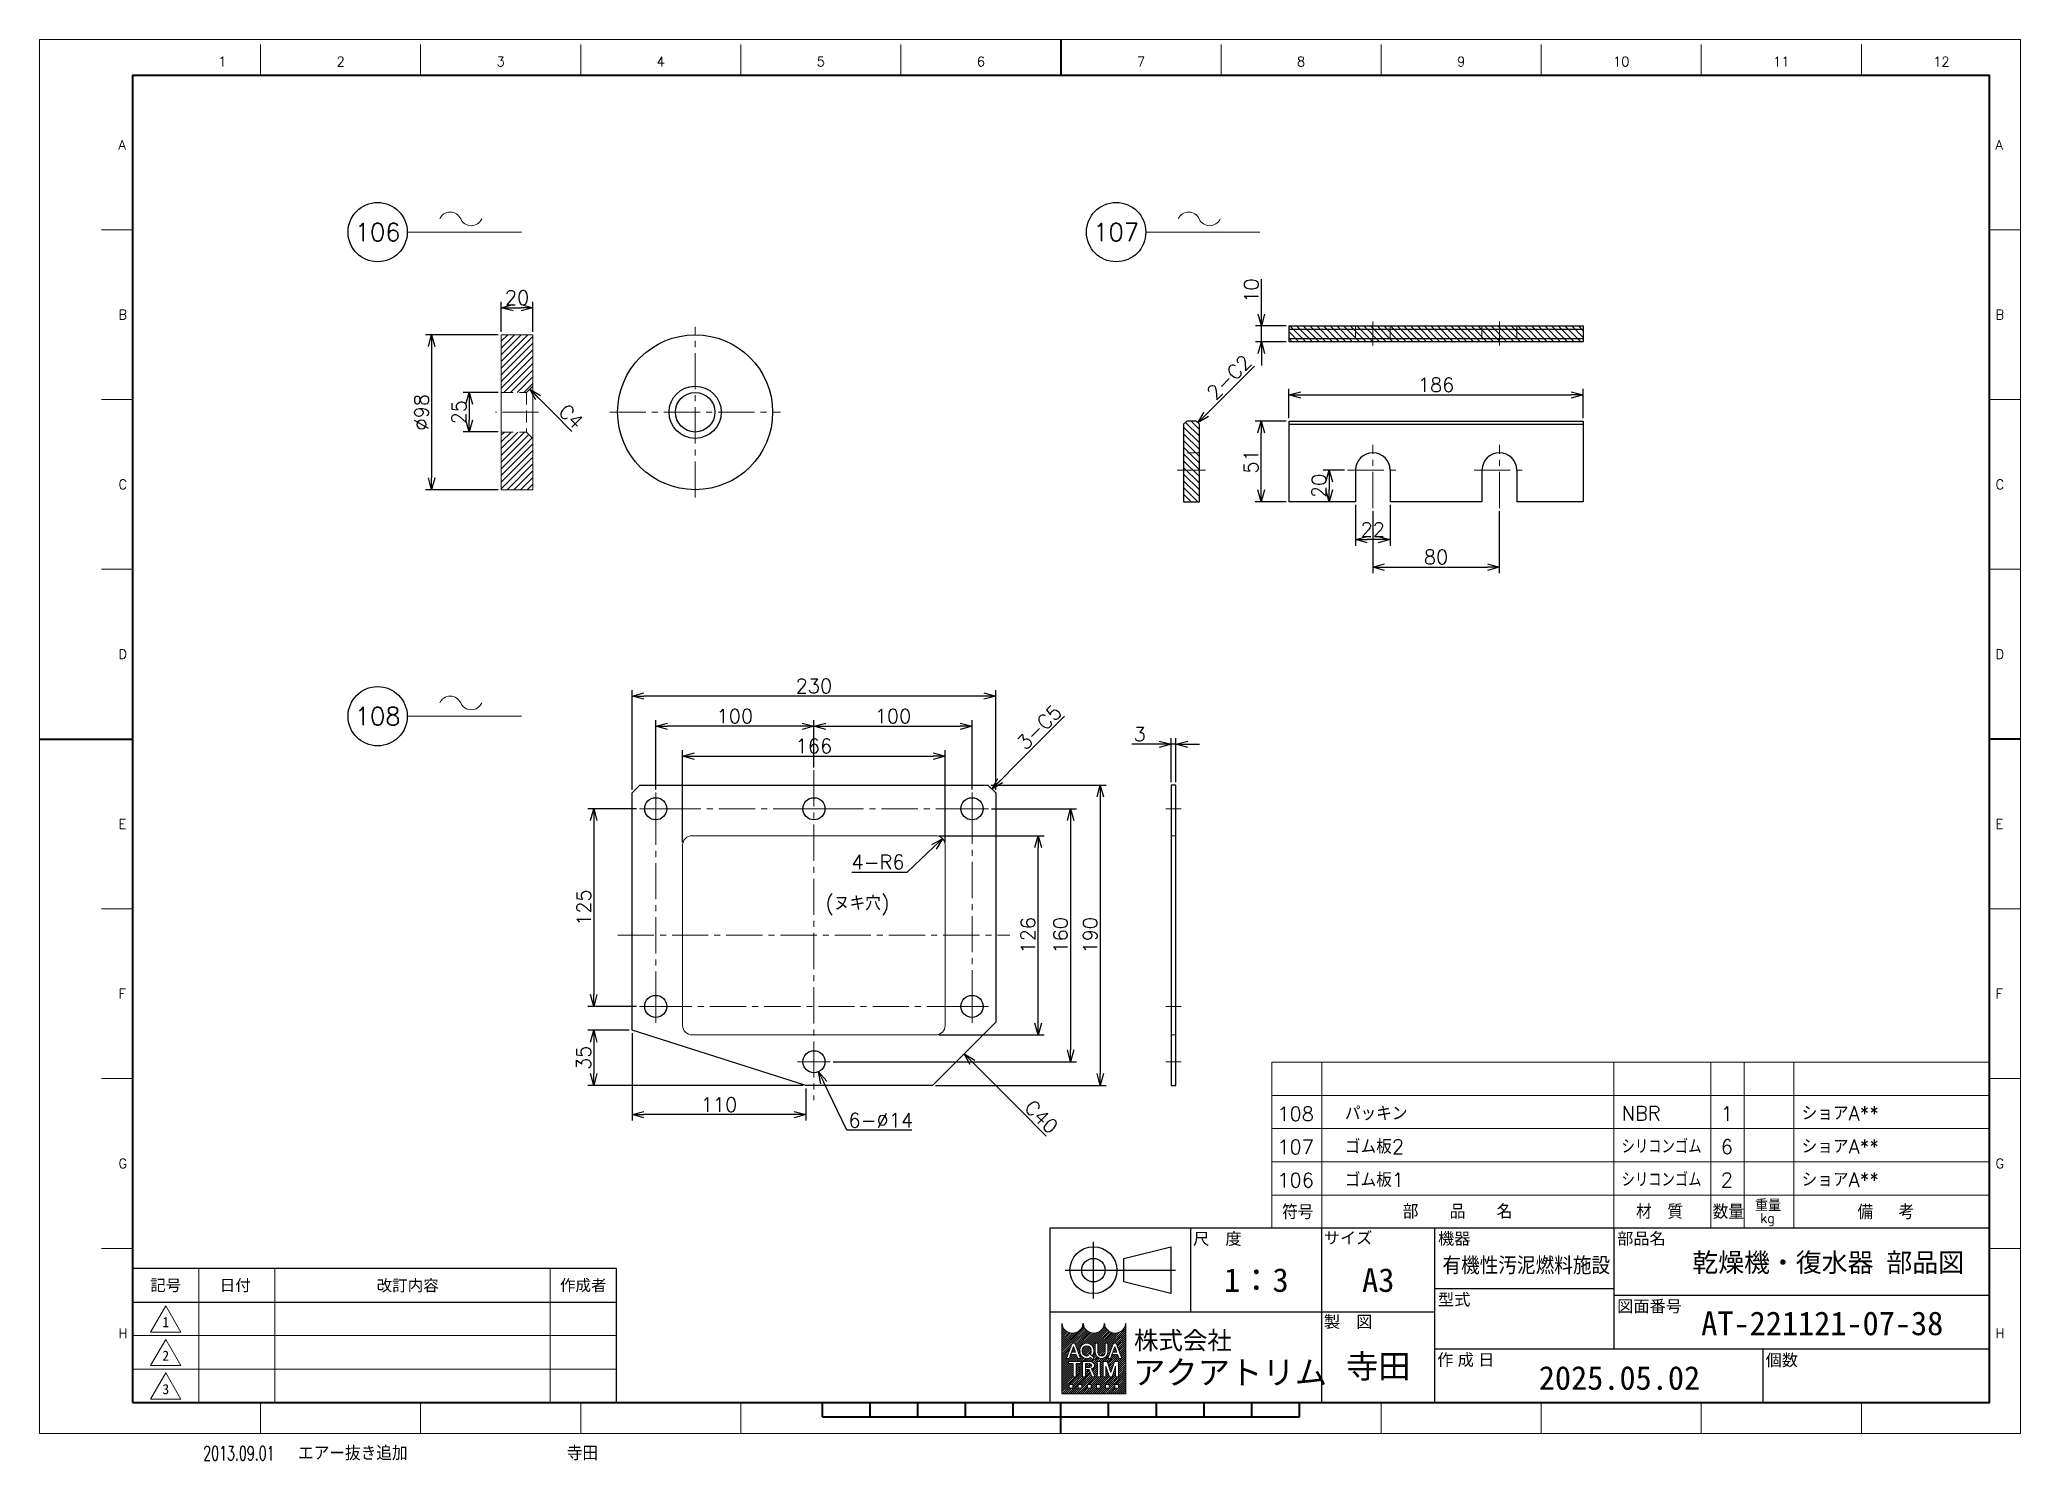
# Model space of a CAD drawing. Header units: millimetres. Extents: x 0 to 1252, y -17 to 882.
import ezdxf
from ezdxf.entities.mleader import LeaderData, LeaderLine
from ezdxf.enums import TextEntityAlignment as Align
from ezdxf.math import Vec2, Vec3

# ---------------------------------------------------------------- set-up
doc = ezdxf.new("R2010")
doc.units = ezdxf.units.MM
doc.header["$LTSCALE"] = 1.2
doc.header["$PDMODE"] = 99
doc.header["$PDSIZE"] = 1
doc.linetypes.add('CENTER2', pattern=[28.575, 19.05, -3.175, 3.175, -3.175])
doc.linetypes.add('HIDDEN', pattern=[9.525, 6.35, -3.175])
for name, color, linetype, lineweight in [('01_NORMAL', 7, 'Continuous', 25), ('04_HIDDEN', 2, 'HIDDEN', 13), ('05_CENTER', 4, 'CENTER2', 13), ('07_TEXT', 3, 'Continuous', 13), ('08_DIM', 3, 'Continuous', 13), ('90_FRAME', 5, 'Continuous', 35)]:
    doc.layers.add(name, color=color, linetype=linetype, lineweight=lineweight)
doc.layers.add('91_BLANK', color=5, linetype='Continuous', lineweight=0, plot=False)
doc.styles.add('KSS_TXT', font='txt.shx', dxfattribs={"bigfont": 'extfont2.shx'})
doc.styles.add('KSS_TXT_L', font='txt.shx', dxfattribs={"height": 9, "bigfont": 'extfont2.shx'})
doc.styles.add('KSS_TXT_S', font='txt.shx', dxfattribs={"height": 6, "bigfont": 'extfont2.shx'})
doc.styles.add('MS_G', font='MS Gothic.ttf')
doc.styles.get("Standard").update_dxf_attribs({"font": 'txt.shx', "bigfont": 'extfont2.shx'})
doc.styles.add('表題用', font='MS PGothic.ttf')
doc.dimstyles.new('KSS_DIM', dxfattribs={"dimscale": 3, "dimtxt": 3, "dimasz": 2.5, "dimexe": 1.25, "dimexo": 0.625, "dimtad": 1, "dimdsep": 46, "dimtxsty": 'KSS_TXT', "dimblk": 'OPEN30', "dimcen": 0, "dimazin": 2, "dimtfac": 0.75, "dimtmove": 0, "dimatfit": 3, "dimldrblk": 'OPEN30', "dimfxl": 1.25, "dimtolj": 1, "dimarcsym": 0})
doc.dimstyles.new('KSS_DIM$3', dxfattribs={"dimscale": 3, "dimtxt": 3, "dimasz": 2.5, "dimexe": 1.25, "dimexo": 0.625, "dimtad": 1, "dimtih": 1, "dimtoh": 1, "dimdsep": 46, "dimtxsty": 'KSS_TXT', "dimblk": 'OPEN30', "dimcen": 0, "dimazin": 2, "dimtfac": 0.75, "dimtofl": 0, "dimtmove": 0, "dimatfit": 3, "dimldrblk": 'OPEN30', "dimfxl": 1.25, "dimtolj": 1, "dimarcsym": 0})
doc.dimstyles.new('KSS_DIM$4', dxfattribs={"dimscale": 3, "dimtxt": 3, "dimasz": 2.5, "dimexe": 1.25, "dimexo": 0.625, "dimtad": 1, "dimtih": 1, "dimtoh": 1, "dimdsep": 46, "dimtxsty": 'KSS_TXT', "dimblk": 'OPEN30', "dimcen": 0, "dimse1": 1, "dimazin": 2, "dimtfac": 0.75, "dimtofl": 0, "dimtmove": 0, "dimatfit": 3, "dimldrblk": 'OPEN30', "dimfxl": 1.25, "dimtolj": 1, "dimarcsym": 0})

msp = doc.modelspace()

# ---------------------------------------------------------------- texts
at = {"layer": '07_TEXT', "style": 'KSS_TXT_S'}
msp.add_text('(ヌキ穴)', height=9, dxfattribs=at).set_placement((496.845, 330.892))
at = {"layer": '08_DIM', "char_height": 9, "attachment_point": 7, "style": 'KSS_TXT_L'}
for s, insert, rotation in [('2-C2', (743.484, 652.978), 45), ('C4', (327.3, 645.645), 314.999217), ('3-C5', (623.45, 431.592), 45), ('C40', (621.945, 205.395), 315)]:
    msp.add_mtext(s, dxfattribs=dict(at, insert=insert, rotation=rotation))
at = {"layer": '90_FRAME', "color": 0, "lineweight": 13, "style": 'KSS_TXT'}
for s, height, p in [('1', 6.049, (115.504, 862.827)), ('2', 6.049, (190.311, 862.827)), ('3', 6.049, (291.534, 862.827)), ('4', 6.049, (392.758, 862.827)), ('5', 6.049, (493.981, 862.827)), ('6', 6.049, (595.205, 862.827)), ('7', 6.049, (696.428, 862.827)), ('8', 6.049, (797.651, 862.827)), ('9', 6.049, (898.875, 862.827)), ('10', 6.0492, (1000.098, 862.827)), ('11', 6.0492, (1101.321, 862.827)), ('12', 6.0492, (1202.545, 862.827))]:
    msp.add_text(s, height=height, dxfattribs=at).set_placement(p, align=Align.BOTTOM_CENTER)
for s, p in [('A', (49.841, 815.011)), ('A', (1236.783, 815.011)), ('B', (49.841, 707.641)), ('B', (1236.783, 707.641)), ('C', (49.841, 600.272)), ('C', (1236.783, 600.272)), ('D', (49.841, 492.903)), ('D', (1236.783, 492.903)), ('E', (49.841, 385.534)), ('E', (1236.783, 385.534)), ('F', (49.841, 278.165)), ('F', (1236.783, 278.165)), ('G', (49.841, 170.796)), ('G', (1236.783, 170.796)), ('H', (49.841, 63.427)), ('H', (1236.783, 63.427))]:
    msp.add_text(s, height=6.049, dxfattribs=at).set_placement(p, align=Align.MIDDLE_LEFT)
at = {"layer": '90_FRAME', "color": 3, "lineweight": 13}
for s, p in [('108', (794.199, 202.196)), ('1', (1066.918, 202.347)), ('107', (794.199, 181.196)), ('6', (1066.918, 181.347)), ('106', (794.199, 160.196)), ('2', (1066.918, 160.347))]:
    msp.add_text(s, height=9, dxfattribs=at).set_placement(p, align=Align.MIDDLE_CENTER)
for s, height, p in [('パッキン', 9, (825.352, 197.928)), ('NBR', 9, (1000.327, 198.047)), ('ショアA**', 9, (1114.159, 198.047)), ('ゴム板2', 9, (825.352, 176.928)), ('ショアA**', 9, (1114.159, 177.047)), ('ゴム板1', 9, (825.352, 155.928)), ('ショアA**', 9, (1114.159, 156.047)), ('符号', 9, (785.636, 135.548)), ('部\u3000\u3000品\u3000\u3000名', 9, (861.932, 135.875)), ('材\u3000質', 9, (1009.498, 135.767)), ('数量', 9, (1057.928, 135.699)), ('重量', 7.5, (1084.685, 140.608)), ('kg', 6, (1088, 133.269)), ('備  考', 9, (1149.467, 135.548)), ('エアー抜き追加', 9, (163.41, -16.96)), ('寺田', 9, (333.32, -16.96))]:
    msp.add_text(s, height=height, dxfattribs=at).set_placement(p)
for s, width, p in [('シリコンゴム', 0.85, (1000.327, 177.047)), ('シリコンゴム', 0.85, (1000.327, 156.047)), ('2013.09.01', 0.65, (103.435, -16.96))]:
    msp.add_text(s, height=9, dxfattribs=dict(at, width=width)).set_placement(p)
at = {"layer": '90_FRAME', "color": 0, "style": '表題用'}
for s, p in [('尺\u3000度', (729.331, 123.186)), ('サイズ', (812.067, 123.746)), ('機器', (884.246, 123.31)), ('部品名', (997.532, 123.31)), ('型式', (884.246, 84.75)), ('製\u3000図', (812.067, 70.71)), ('図面番号', (997.532, 80.507)), ('作 成 日', (883.728, 46.654)), ('個数', (1091.396, 46.446))]:
    msp.add_text(s, height=7.5, dxfattribs=at).set_placement(p, align=Align.MIDDLE_LEFT)
at = {"layer": '90_FRAME', "color": 0, "style": 'MS_G', "width": 0.9}
msp.add_text('有機性汚泥燃料施設', height=9.6, dxfattribs=at).set_placement((940.054, 101.766), align=Align.CENTER)
at = {"layer": '90_FRAME', "color": 0, "style": 'MS_G'}
msp.add_text('乾燥機・復水器 部品図', height=12, dxfattribs=at).set_placement((1130.944, 102.197), align=Align.CENTER)
at = {"layer": '90_FRAME', "color": 0}
for s, height, style, p in [('A3', 15, 'MS_G', (846.464, 96.947)), ('改訂内容', 7.2, '表題用', (232.747, 93.765))]:
    msp.add_text(s, height=height, dxfattribs=dict(at, style=style)).set_placement(p, align=Align.MIDDLE)
at = {"layer": '90_FRAME', "color": 0, "style": '表題用'}
for s, p in [('記号', (79.747, 93.765)), ('日付', (123.716, 93.765)), ('作成者', (343.747, 93.765))]:
    msp.add_text(s, height=7.2, dxfattribs=at).set_placement(p, align=Align.MIDDLE_CENTER)
at = {"layer": '90_FRAME', "color": 0, "style": 'MS_G'}
for s, p in [('AT-221121-07-38', (1050.677, 62.189)), ('2025.05.02', (947.961, 27.662))]:
    msp.add_text(s, height=15, dxfattribs=at).set_placement(p)
at = {"layer": '90_FRAME', "color": 0, "lineweight": 13, "style": 'MS_G'}
for s, p in [('1', (79.747, 70.429)), ('2', (79.747, 49.215)), ('3', (79.747, 28))]:
    msp.add_text(s, height=6.364, dxfattribs=at).set_placement(p, align=Align.MIDDLE)
at = {"layer": '90_FRAME', "color": 4, "style": 'MS_G'}
msp.add_text('株式会社', height=11.3412, dxfattribs=at).set_placement((722.936, 58.887), align=Align.MIDDLE_CENTER)
msp.add_text('アクアトリム', height=15, dxfattribs=at).set_placement((691.372, 31.188))
at = {"layer": '90_FRAME', "color": 0, "style": 'MS_G'}
for tag, p in [('1：3', (769.354, 96.947)), ('寺田', (846.464, 42.85))]:
    msp.add_attdef(tag, text='', height=15, dxfattribs=at).set_placement(p, align=Align.MIDDLE)

# ---------------------------------------------------------------- blocks, each defined once
blk = doc.blocks.new('AM_BALLOON1')
at = {"transparency": 16777216}
blk.add_circle((0, 0), 5, dxfattribs=at)
blk.add_attdef('B_NUMBER', text='', height=3, dxfattribs=at).set_placement((0, 0), align=Align.MIDDLE_CENTER)
blk = doc.blocks.new('_OPEN')
at = {"color": 0, "linetype": 'ByBlock'}
for p, q in [((-1, 0.17), (0, 0)), ((0, 0), (-1, -0.17)), ((0, 0), (-1, 0))]:
    blk.add_line(p, q, dxfattribs=at)
blk = doc.blocks.new('p1ba05')
for centre, start, end in [((-2.95, 0.29), 24.2276, 155.5758), ((0, 1.62), 204.2276, 335.5758)]:
    blk.add_arc(centre, 1.62, start, end)
blk = doc.blocks.new('_Open30')
at = {"color": 0, "linetype": 'ByBlock', "lineweight": -2}
for p, q in [((-1, 0.27), (0, 0)), ((0, 0), (-1, -0.27)), ((0, 0), (-1, 0))]:
    blk.add_line(p, q, dxfattribs=at)
blk = doc.blocks.new('*D143')
at = {"layer": '08_DIM', "color": 0, "lineweight": -2, "transparency": 16777216}
for p, q in [((389.6, 407.3), (389.6, 451.1)), ((489.6, 421.3), (489.6, 451.1)), ((482.1, 447.3), (397.1, 447.3))]:
    blk.add_line(p, q, dxfattribs=at)
at = {"layer": 'Defpoints', "color": 0, "transparency": 16777216}
for p in [(389.6, 447.3), (489.6, 419.4), (389.6, 405.4)]:
    blk.add_point(p, dxfattribs=at)
at = {"layer": '08_DIM', "color": 0, "lineweight": -2, "transparency": 16777216, "xscale": 7.5, "yscale": 7.5, "zscale": 7.5, "rotation": 180}
blk.add_blockref('_Open30', (389.6, 447.3), dxfattribs=at)
at = {"layer": '08_DIM', "color": 0, "lineweight": -2, "transparency": 16777216, "xscale": 7.5, "yscale": 7.5, "zscale": 7.5}
blk.add_blockref('_Open30', (489.6, 447.3), dxfattribs=at)
at = {"layer": '08_DIM', "color": 0, "transparency": 16777216, "insert": (439.6, 453.7), "char_height": 9, "attachment_point": 5, "style": 'KSS_TXT'}
blk.add_mtext('\\A1;100', dxfattribs=at)
blk = doc.blocks.new('*D144')
at = {"layer": '08_DIM', "color": 0, "lineweight": -2, "transparency": 16777216}
for p, q in [((489.6, 421.3), (489.6, 451.1)), ((589.6, 407.3), (589.6, 451.1)), ((497.1, 447.3), (582.1, 447.3))]:
    blk.add_line(p, q, dxfattribs=at)
at = {"layer": 'Defpoints', "color": 0, "transparency": 16777216}
for p in [(589.6, 447.3), (489.6, 419.4), (589.6, 405.4)]:
    blk.add_point(p, dxfattribs=at)
at = {"layer": '08_DIM', "color": 0, "lineweight": -2, "transparency": 16777216, "xscale": 7.5, "yscale": 7.5, "zscale": 7.5, "rotation": 180}
blk.add_blockref('_Open30', (489.6, 447.3), dxfattribs=at)
at = {"layer": '08_DIM', "color": 0, "lineweight": -2, "transparency": 16777216, "xscale": 7.5, "yscale": 7.5, "zscale": 7.5}
blk.add_blockref('_Open30', (589.6, 447.3), dxfattribs=at)
at = {"layer": '08_DIM', "color": 0, "transparency": 16777216, "insert": (539.6, 453.7), "char_height": 9, "attachment_point": 5, "style": 'KSS_TXT'}
blk.add_mtext('\\A1;100', dxfattribs=at)
blk = doc.blocks.new('*D145')
at = {"layer": '08_DIM', "color": 0, "lineweight": -2, "transparency": 16777216}
for p, q in [((374.6, 407), (374.6, 470.2)), ((597.1, 466.4), (382.1, 466.4)), ((604.6, 407), (604.6, 470.2))]:
    blk.add_line(p, q, dxfattribs=at)
at = {"layer": 'Defpoints', "color": 0, "transparency": 16777216}
for p in [(374.6, 466.4), (374.6, 405.1), (604.6, 405.1)]:
    blk.add_point(p, dxfattribs=at)
at = {"layer": '08_DIM', "color": 0, "lineweight": -2, "transparency": 16777216, "xscale": 7.5, "yscale": 7.5, "zscale": 7.5, "rotation": 180}
blk.add_blockref('_Open30', (374.6, 466.4), dxfattribs=at)
at = {"layer": '08_DIM', "color": 0, "lineweight": -2, "transparency": 16777216, "xscale": 7.5, "yscale": 7.5, "zscale": 7.5}
blk.add_blockref('_Open30', (604.6, 466.4), dxfattribs=at)
at = {"layer": '08_DIM', "color": 0, "transparency": 16777216, "insert": (489.6, 472.8), "char_height": 9, "attachment_point": 5, "style": 'KSS_TXT'}
blk.add_mtext('\\A1;230', dxfattribs=at)
blk = doc.blocks.new('*D146')
at = {"layer": '08_DIM', "color": 0, "lineweight": -2, "transparency": 16777216}
for p, q in [((377.4, 395.1), (346.7, 395.1)), ((350.4, 387.6), (350.4, 277.6)), ((377.4, 270.1), (346.7, 270.1))]:
    blk.add_line(p, q, dxfattribs=at)
at = {"layer": 'Defpoints', "color": 0, "transparency": 16777216}
for p in [(379.3, 395.1), (350.4, 270.1), (379.3, 270.1)]:
    blk.add_point(p, dxfattribs=at)
at = {"layer": '08_DIM', "color": 0, "lineweight": -2, "transparency": 16777216, "xscale": 7.5, "yscale": 7.5, "zscale": 7.5}
for p, rotation in [((350.4, 395.1), 90), ((350.4, 270.1), 270)]:
    blk.add_blockref('_Open30', p, dxfattribs=dict(at, rotation=rotation))
at = {"layer": '08_DIM', "color": 0, "transparency": 16777216, "insert": (344.1, 332.6), "char_height": 9, "attachment_point": 5, "rotation": 90, "style": 'KSS_TXT'}
blk.add_mtext('\\A1;125', dxfattribs=at)
blk = doc.blocks.new('*D147')
at = {"layer": '08_DIM', "color": 0, "lineweight": -2, "transparency": 16777216}
for p, q in [((601.8, 395.1), (655.6, 395.1)), ((651.9, 387.6), (651.9, 242.6)), ((501.8, 235.1), (655.6, 235.1))]:
    blk.add_line(p, q, dxfattribs=at)
at = {"layer": 'Defpoints', "color": 0, "transparency": 16777216}
for p in [(599.9, 395.1), (499.9, 235.1), (651.9, 235.1)]:
    blk.add_point(p, dxfattribs=at)
at = {"layer": '08_DIM', "color": 0, "lineweight": -2, "transparency": 16777216, "xscale": 7.5, "yscale": 7.5, "zscale": 7.5}
for p, rotation in [((651.9, 395.1), 90), ((651.9, 235.1), 270)]:
    blk.add_blockref('_Open30', p, dxfattribs=dict(at, rotation=rotation))
at = {"layer": '08_DIM', "color": 0, "transparency": 16777216, "insert": (645.5, 315.1), "char_height": 9, "attachment_point": 5, "rotation": 90, "style": 'KSS_TXT'}
blk.add_mtext('\\A1;160', dxfattribs=at)
blk = doc.blocks.new('*D148')
at = {"layer": '08_DIM', "color": 0, "lineweight": -2, "transparency": 16777216}
for p, q in [((568.5, 378.1), (635.1, 378.1)), ((631.4, 259.6), (631.4, 370.6)), ((568.5, 252.1), (635.1, 252.1))]:
    blk.add_line(p, q, dxfattribs=at)
at = {"layer": 'Defpoints', "color": 0, "transparency": 16777216}
for p in [(566.6, 378.1), (631.4, 378.1), (566.6, 252.1)]:
    blk.add_point(p, dxfattribs=at)
at = {"layer": '08_DIM', "color": 0, "lineweight": -2, "transparency": 16777216, "xscale": 7.5, "yscale": 7.5, "zscale": 7.5}
for p, rotation in [((631.4, 378.1), 90), ((631.4, 252.1), 270)]:
    blk.add_blockref('_Open30', p, dxfattribs=dict(at, rotation=rotation))
at = {"layer": '08_DIM', "color": 0, "transparency": 16777216, "insert": (625, 315.1), "char_height": 9, "attachment_point": 5, "rotation": 90, "style": 'KSS_TXT'}
blk.add_mtext('\\A1;126', dxfattribs=at)
blk = doc.blocks.new('*D149')
at = {"layer": '08_DIM', "color": 0, "lineweight": -2, "transparency": 16777216}
for p, q in [((601.5, 410.1), (674.4, 410.1)), ((670.7, 402.6), (670.7, 227.6)), ((566.5, 220.1), (674.4, 220.1))]:
    blk.add_line(p, q, dxfattribs=at)
at = {"layer": 'Defpoints', "color": 0, "transparency": 16777216}
for p in [(599.6, 410.1), (564.6, 220.1), (670.7, 220.1)]:
    blk.add_point(p, dxfattribs=at)
at = {"layer": '08_DIM', "color": 0, "lineweight": -2, "transparency": 16777216, "xscale": 7.5, "yscale": 7.5, "zscale": 7.5}
for p, rotation in [((670.7, 410.1), 90), ((670.7, 220.1), 270)]:
    blk.add_blockref('_Open30', p, dxfattribs=dict(at, rotation=rotation))
at = {"layer": '08_DIM', "color": 0, "transparency": 16777216, "insert": (664.3, 315.1), "char_height": 9, "attachment_point": 5, "rotation": 90, "style": 'KSS_TXT'}
blk.add_mtext('\\A1;190', dxfattribs=at)
blk = doc.blocks.new('*D150')
at = {"layer": '08_DIM', "color": 0, "lineweight": -2, "transparency": 16777216}
for p, q in [((374.6, 253.2), (374.6, 197.9)), ((484.6, 218.2), (484.6, 197.9)), ((477.1, 201.7), (382.1, 201.7))]:
    blk.add_line(p, q, dxfattribs=at)
at = {"layer": 'Defpoints', "color": 0, "transparency": 16777216}
for p in [(374.6, 255.1), (484.6, 220.1), (374.6, 201.7)]:
    blk.add_point(p, dxfattribs=at)
at = {"layer": '08_DIM', "color": 0, "lineweight": -2, "transparency": 16777216, "xscale": 7.5, "yscale": 7.5, "zscale": 7.5, "rotation": 180}
blk.add_blockref('_Open30', (374.6, 201.7), dxfattribs=at)
at = {"layer": '08_DIM', "color": 0, "lineweight": -2, "transparency": 16777216, "xscale": 7.5, "yscale": 7.5, "zscale": 7.5}
blk.add_blockref('_Open30', (484.6, 201.7), dxfattribs=at)
at = {"layer": '08_DIM', "color": 0, "transparency": 16777216, "insert": (429.6, 208), "char_height": 9, "attachment_point": 5, "style": 'KSS_TXT'}
blk.add_mtext('\\A1;110', dxfattribs=at)
blk = doc.blocks.new('*D151')
at = {"layer": '08_DIM', "color": 0, "lineweight": -2, "transparency": 16777216}
for p, q in [((372.7, 255.1), (346.6, 255.1)), ((350.4, 247.6), (350.4, 227.6)), ((482.7, 220.1), (346.6, 220.1))]:
    blk.add_line(p, q, dxfattribs=at)
at = {"layer": 'Defpoints', "color": 0, "transparency": 16777216}
for p in [(374.6, 255.1), (350.4, 220.1), (484.6, 220.1)]:
    blk.add_point(p, dxfattribs=at)
at = {"layer": '08_DIM', "color": 0, "lineweight": -2, "transparency": 16777216, "xscale": 7.5, "yscale": 7.5, "zscale": 7.5}
for p, rotation in [((350.4, 255.1), 90), ((350.4, 220.1), 270)]:
    blk.add_blockref('_Open30', p, dxfattribs=dict(at, rotation=rotation))
at = {"layer": '08_DIM', "color": 0, "transparency": 16777216, "insert": (344, 237.6), "char_height": 9, "attachment_point": 5, "rotation": 90, "style": 'KSS_TXT'}
blk.add_mtext('\\A1;35', dxfattribs=at)
blk = doc.blocks.new('*D152')
at = {"layer": '08_DIM', "color": 0, "lineweight": -2, "transparency": 16777216}
for p, q in [((406.6, 374), (406.6, 432.2)), ((414.1, 428.4), (565.1, 428.4)), ((572.6, 374), (572.6, 432.2))]:
    blk.add_line(p, q, dxfattribs=at)
at = {"layer": 'Defpoints', "color": 0, "transparency": 16777216}
for p in [(572.6, 428.4), (406.6, 372.1), (572.6, 372.1)]:
    blk.add_point(p, dxfattribs=at)
at = {"layer": '08_DIM', "color": 0, "lineweight": -2, "transparency": 16777216, "xscale": 7.5, "yscale": 7.5, "zscale": 7.5, "rotation": 180}
blk.add_blockref('_Open30', (406.6, 428.4), dxfattribs=at)
at = {"layer": '08_DIM', "color": 0, "lineweight": -2, "transparency": 16777216, "xscale": 7.5, "yscale": 7.5, "zscale": 7.5}
blk.add_blockref('_Open30', (572.6, 428.4), dxfattribs=at)
at = {"layer": '08_DIM', "color": 0, "transparency": 16777216, "insert": (489.6, 434.8), "char_height": 9, "attachment_point": 5, "style": 'KSS_TXT'}
blk.add_mtext('\\A1;166', dxfattribs=at)
blk = doc.blocks.new('*D153')
at = {"layer": '08_DIM', "color": 0, "lineweight": -2, "transparency": 16777216}
for p, q in [((715.5, 412), (715.5, 439.7)), ((718.5, 412), (718.5, 439.7)), ((708, 435.9), (690.7, 435.9)), ((718.5, 435.9), (715.5, 435.9)), ((726, 435.9), (733.5, 435.9))]:
    blk.add_line(p, q, dxfattribs=at)
at = {"layer": 'Defpoints', "color": 0, "transparency": 16777216}
for p in [(715.5, 435.9), (715.5, 410.1), (718.5, 410.1)]:
    blk.add_point(p, dxfattribs=at)
at = {"layer": '08_DIM', "color": 0, "lineweight": -2, "transparency": 16777216, "xscale": 7.5, "yscale": 7.5, "zscale": 7.5}
blk.add_blockref('_Open30', (715.5, 435.9), dxfattribs=at)
at = {"layer": '08_DIM', "color": 0, "lineweight": -2, "transparency": 16777216, "xscale": 7.5, "yscale": 7.5, "zscale": 7.5, "rotation": 180}
blk.add_blockref('_Open30', (718.5, 435.9), dxfattribs=at)
at = {"layer": '08_DIM', "color": 0, "transparency": 16777216, "insert": (695.6, 442.3), "char_height": 9, "attachment_point": 5, "style": 'KSS_TXT'}
blk.add_mtext('\\A1;3', dxfattribs=at)
blk = doc.blocks.new('*D154')
at = {"layer": '08_DIM', "color": 0, "lineweight": -2, "transparency": 16777216}
for p, q in [((510.5, 191.8), (495.9, 222)), ((551.5, 191.8), (510.5, 191.8))]:
    blk.add_line(p, q, dxfattribs=at)
at = {"layer": 'Defpoints', "color": 0, "transparency": 16777216}
for p in [(486.6, 241.4), (492.6, 228.8)]:
    blk.add_point(p, dxfattribs=at)
at = {"layer": '08_DIM', "color": 0, "lineweight": -2, "transparency": 16777216, "xscale": 7.5, "yscale": 7.5, "zscale": 7.5, "rotation": 115.7984136976981}
blk.add_blockref('_Open30', (492.6, 228.8), dxfattribs=at)
at = {"layer": '08_DIM', "color": 0, "transparency": 16777216, "insert": (531.9, 198.1), "char_height": 9, "attachment_point": 5, "style": 'KSS_TXT'}
blk.add_mtext('\\A1;6-%%C14', dxfattribs=at)
blk = doc.blocks.new('*D155')
at = {"layer": '08_DIM', "color": 0, "lineweight": -2, "transparency": 16777216}
for p, q in [((291.9, 696.8), (291.9, 715.8)), ((311.9, 696.8), (311.9, 715.8)), ((299.4, 712), (304.4, 712))]:
    blk.add_line(p, q, dxfattribs=at)
at = {"layer": 'Defpoints', "color": 0, "transparency": 16777216}
for p in [(311.9, 712), (291.9, 694.9), (311.9, 694.9)]:
    blk.add_point(p, dxfattribs=at)
at = {"layer": '08_DIM', "color": 0, "lineweight": -2, "transparency": 16777216, "xscale": 7.5, "yscale": 7.5, "zscale": 7.5, "rotation": 180}
blk.add_blockref('_Open30', (291.9, 712), dxfattribs=at)
at = {"layer": '08_DIM', "color": 0, "lineweight": -2, "transparency": 16777216, "xscale": 7.5, "yscale": 7.5, "zscale": 7.5}
blk.add_blockref('_Open30', (311.9, 712), dxfattribs=at)
at = {"layer": '08_DIM', "color": 0, "transparency": 16777216, "insert": (301.9, 718.4), "char_height": 9, "attachment_point": 5, "style": 'KSS_TXT'}
blk.add_mtext('\\A1;20', dxfattribs=at)
blk = doc.blocks.new('*D156')
at = {"layer": '08_DIM', "color": 0, "lineweight": -2, "transparency": 16777216}
for p, q in [((290, 658.4), (267.9, 658.4)), ((271.6, 650.9), (271.6, 640.9)), ((290, 633.4), (267.9, 633.4))]:
    blk.add_line(p, q, dxfattribs=at)
at = {"layer": 'Defpoints', "color": 0, "transparency": 16777216}
for p in [(291.9, 658.4), (271.6, 633.4), (291.9, 633.4)]:
    blk.add_point(p, dxfattribs=at)
at = {"layer": '08_DIM', "color": 0, "lineweight": -2, "transparency": 16777216, "xscale": 7.5, "yscale": 7.5, "zscale": 7.5}
for p, rotation in [((271.6, 658.4), 90), ((271.6, 633.4), 270)]:
    blk.add_blockref('_Open30', p, dxfattribs=dict(at, rotation=rotation))
at = {"layer": '08_DIM', "color": 0, "transparency": 16777216, "insert": (265.2, 645.9), "char_height": 9, "attachment_point": 5, "rotation": 90, "style": 'KSS_TXT'}
blk.add_mtext('\\A1;25', dxfattribs=at)
blk = doc.blocks.new('*D157')
at = {"layer": '08_DIM', "color": 0, "lineweight": -2, "transparency": 16777216}
for p, q in [((290, 694.9), (244.1, 694.9)), ((247.9, 687.4), (247.9, 604.4)), ((290, 596.9), (244.1, 596.9))]:
    blk.add_line(p, q, dxfattribs=at)
at = {"layer": 'Defpoints', "color": 0, "transparency": 16777216}
for p in [(291.9, 694.9), (247.9, 596.9), (291.9, 596.9)]:
    blk.add_point(p, dxfattribs=at)
at = {"layer": '08_DIM', "color": 0, "lineweight": -2, "transparency": 16777216, "xscale": 7.5, "yscale": 7.5, "zscale": 7.5}
for p, rotation in [((247.9, 694.9), 90), ((247.9, 596.9), 270)]:
    blk.add_blockref('_Open30', p, dxfattribs=dict(at, rotation=rotation))
at = {"layer": '08_DIM', "color": 0, "transparency": 16777216, "insert": (241.5, 645.9), "char_height": 9, "attachment_point": 5, "rotation": 90, "style": 'KSS_TXT'}
blk.add_mtext('\\A1;\\A1;%%c98', dxfattribs=at)
blk = doc.blocks.new('*D158')
at = {"layer": '08_DIM', "color": 0, "lineweight": -2, "transparency": 16777216}
for p, q in [((832, 587.4), (832, 561.5)), ((854, 587.4), (854, 561.5)), ((846.5, 565.3), (839.5, 565.3))]:
    blk.add_line(p, q, dxfattribs=at)
at = {"layer": 'Defpoints', "color": 0, "transparency": 16777216}
for p in [(832, 589.3), (854, 589.3), (832, 565.3)]:
    blk.add_point(p, dxfattribs=at)
at = {"layer": '08_DIM', "color": 0, "lineweight": -2, "transparency": 16777216, "xscale": 7.5, "yscale": 7.5, "zscale": 7.5, "rotation": 180}
blk.add_blockref('_Open30', (832, 565.3), dxfattribs=at)
at = {"layer": '08_DIM', "color": 0, "lineweight": -2, "transparency": 16777216, "xscale": 7.5, "yscale": 7.5, "zscale": 7.5}
blk.add_blockref('_Open30', (854, 565.3), dxfattribs=at)
at = {"layer": '08_DIM', "color": 0, "transparency": 16777216, "insert": (843, 571.7), "char_height": 9, "attachment_point": 5, "style": 'KSS_TXT'}
blk.add_mtext('\\A1;22', dxfattribs=at)
blk = doc.blocks.new('*D159')
at = {"layer": '08_DIM', "color": 0, "lineweight": -2, "transparency": 16777216}
for p, q in [((843, 583.4), (843, 544.1)), ((923, 583.4), (923, 544.1)), ((850.5, 547.9), (915.5, 547.9))]:
    blk.add_line(p, q, dxfattribs=at)
at = {"layer": 'Defpoints', "color": 0, "transparency": 16777216}
for p in [(843, 585.3), (923, 585.3), (923, 547.9)]:
    blk.add_point(p, dxfattribs=at)
at = {"layer": '08_DIM', "color": 0, "lineweight": -2, "transparency": 16777216, "xscale": 7.5, "yscale": 7.5, "zscale": 7.5, "rotation": 180}
blk.add_blockref('_Open30', (843, 547.9), dxfattribs=at)
at = {"layer": '08_DIM', "color": 0, "lineweight": -2, "transparency": 16777216, "xscale": 7.5, "yscale": 7.5, "zscale": 7.5}
blk.add_blockref('_Open30', (923, 547.9), dxfattribs=at)
at = {"layer": '08_DIM', "color": 0, "transparency": 16777216, "insert": (883, 554.3), "char_height": 9, "attachment_point": 5, "style": 'KSS_TXT'}
blk.add_mtext('\\A1;80', dxfattribs=at)
blk = doc.blocks.new('*D160')
at = {"layer": '08_DIM', "color": 0, "lineweight": -2, "transparency": 16777216}
for p, q in [((825.2, 609.3), (811.7, 609.3)), ((815.4, 601.8), (815.4, 596.8)), ((825.2, 589.3), (811.7, 589.3))]:
    blk.add_line(p, q, dxfattribs=at)
at = {"layer": 'Defpoints', "color": 0, "transparency": 16777216}
for p in [(827, 609.3), (815.4, 589.3), (827, 589.3)]:
    blk.add_point(p, dxfattribs=at)
at = {"layer": '08_DIM', "color": 0, "lineweight": -2, "transparency": 16777216, "xscale": 7.5, "yscale": 7.5, "zscale": 7.5}
for p, rotation in [((815.4, 609.3), 90), ((815.4, 589.3), 270)]:
    blk.add_blockref('_Open30', p, dxfattribs=dict(at, rotation=rotation))
at = {"layer": '08_DIM', "color": 0, "transparency": 16777216, "insert": (809, 599.3), "char_height": 9, "attachment_point": 5, "rotation": 90, "style": 'KSS_TXT'}
blk.add_mtext('\\A1;20', dxfattribs=at)
blk = doc.blocks.new('*D161')
at = {"layer": '08_DIM', "color": 0, "lineweight": -2, "transparency": 16777216}
for p, q in [((790, 642.1), (790, 660.6)), ((797.5, 656.8), (968.5, 656.8)), ((976, 642.1), (976, 660.6))]:
    blk.add_line(p, q, dxfattribs=at)
at = {"layer": 'Defpoints', "color": 0, "transparency": 16777216}
for p in [(976, 656.8), (790, 640.3), (976, 640.3)]:
    blk.add_point(p, dxfattribs=at)
at = {"layer": '08_DIM', "color": 0, "lineweight": -2, "transparency": 16777216, "xscale": 7.5, "yscale": 7.5, "zscale": 7.5, "rotation": 180}
blk.add_blockref('_Open30', (790, 656.8), dxfattribs=at)
at = {"layer": '08_DIM', "color": 0, "lineweight": -2, "transparency": 16777216, "xscale": 7.5, "yscale": 7.5, "zscale": 7.5}
blk.add_blockref('_Open30', (976, 656.8), dxfattribs=at)
at = {"layer": '08_DIM', "color": 0, "transparency": 16777216, "insert": (883, 663.2), "char_height": 9, "attachment_point": 5, "style": 'KSS_TXT'}
blk.add_mtext('\\A1;186', dxfattribs=at)
blk = doc.blocks.new('*D162')
at = {"layer": '08_DIM', "color": 0, "lineweight": -2, "transparency": 16777216}
for p, q in [((788.2, 640.3), (768.6, 640.3)), ((772.4, 596.8), (772.4, 632.8)), ((788.2, 589.3), (768.6, 589.3))]:
    blk.add_line(p, q, dxfattribs=at)
at = {"layer": 'Defpoints', "color": 0, "transparency": 16777216}
for p in [(772.4, 640.3), (790, 640.3), (790, 589.3)]:
    blk.add_point(p, dxfattribs=at)
at = {"layer": '08_DIM', "color": 0, "lineweight": -2, "transparency": 16777216, "xscale": 7.5, "yscale": 7.5, "zscale": 7.5}
for p, rotation in [((772.4, 640.3), 90), ((772.4, 589.3), 270)]:
    blk.add_blockref('_Open30', p, dxfattribs=dict(at, rotation=rotation))
at = {"layer": '08_DIM', "color": 0, "transparency": 16777216, "insert": (766, 614.8), "char_height": 9, "attachment_point": 5, "rotation": 90, "style": 'KSS_TXT'}
blk.add_mtext('\\A1;51', dxfattribs=at)
blk = doc.blocks.new('*D163')
at = {"layer": '08_DIM', "color": 0, "lineweight": -2, "transparency": 16777216}
for p, q in [((772.6, 708), (772.6, 730.1)), ((788.2, 700.5), (768.8, 700.5)), ((788.2, 690.5), (768.8, 690.5)), ((772.6, 690.5), (772.6, 700.5)), ((772.6, 683), (772.6, 675.5))]:
    blk.add_line(p, q, dxfattribs=at)
at = {"layer": 'Defpoints', "color": 0, "transparency": 16777216}
for p in [(772.6, 700.5), (790, 700.5), (790, 690.5)]:
    blk.add_point(p, dxfattribs=at)
at = {"layer": '08_DIM', "color": 0, "lineweight": -2, "transparency": 16777216, "xscale": 7.5, "yscale": 7.5, "zscale": 7.5}
for p, rotation in [((772.6, 700.5), 270), ((772.6, 690.5), 90)]:
    blk.add_blockref('_Open30', p, dxfattribs=dict(at, rotation=rotation))
at = {"layer": '08_DIM', "color": 0, "transparency": 16777216, "insert": (766.2, 722.8), "char_height": 9, "attachment_point": 5, "rotation": 90, "style": 'KSS_TXT'}
blk.add_mtext('\\A1;10', dxfattribs=at)
blk = doc.blocks.new('*D164')
at = {"layer": '08_DIM', "color": 0, "lineweight": -2, "transparency": 16777216}
for p, q in [((548.5, 355.1), (565.5, 371.1)), ((513.6, 355.1), (548.5, 355.1))]:
    blk.add_line(p, q, dxfattribs=at)
at = {"layer": 'Defpoints', "color": 0, "transparency": 16777216}
for p in [(571, 376.2), (566.6, 372.1)]:
    blk.add_point(p, dxfattribs=at)
at = {"layer": '08_DIM', "color": 0, "lineweight": -2, "transparency": 16777216, "xscale": 7.5, "yscale": 7.5, "zscale": 7.5, "rotation": 43.21025258121513}
blk.add_blockref('_Open30', (571, 376.2), dxfattribs=at)
at = {"layer": '08_DIM', "color": 0, "transparency": 16777216, "insert": (530.1, 361.4), "char_height": 9, "attachment_point": 5, "style": 'KSS_TXT'}
blk.add_mtext('\\A1;4-R6', dxfattribs=at)

# ---------------------------------------------------------------- dimensions: what is measured, and where the dimension line sits
at = {"layer": '08_DIM'}
for base, p1, p2, angle, picture, middle in [((772.563, 700.518), (790.049, 690.518), (790.049, 700.518), 90, '*D163', (766.188, 722.83)), ((311.912, 712.021), (291.912, 694.88), (311.912, 694.88), 180, '*D155', (301.912, 718.396)), ((271.602, 633.382), (291.911, 658.382), (291.911, 633.382), 90, '*D156', (265.221, 645.882)), ((772.356, 640.251), (790.049, 589.251), (790.049, 640.251), 90, '*D162', (765.975, 614.751)), ((815.4, 589.251), (827.049, 609.251), (827.049, 589.251), 90, '*D160', (809.025, 599.251)), ((670.653, 220.089), (599.599, 410.089), (564.599, 220.089), 90, '*D149', (664.278, 315.089)), ((350.44, 270.089), (379.258, 395.089), (379.258, 270.089), 90, '*D146', (344.059, 332.589)), ((651.891, 235.089), (599.94, 395.089), (499.94, 235.089), 90, '*D147', (645.516, 315.089)), ((631.392, 378.089), (566.599, 252.089), (566.599, 378.089), 90, '*D148', (625.017, 315.089)), ((350.364, 220.089), (374.599, 255.089), (484.599, 220.089), 90, '*D151', (343.983, 237.589))]:
    dim = msp.add_linear_dim(base=base, p1=p1, p2=p2, angle=angle, dimstyle='KSS_DIM', dxfattribs=at)
    dim.commit()
    dim.dimension.update_dxf_attribs({"geometry": picture, "text_midpoint": middle})
dim = msp.add_linear_dim(base=(247.8517, 596.8839), p1=(291.9111, 694.8794), p2=(291.9098, 596.8839), angle=90, text='\\A1;%%c<>', dimstyle='KSS_DIM', override={"dimtxsty": 'KSS_TXT', "dimtfill": 0, "dimtfillclr": 0}, dxfattribs=at)
dim.commit()
dim.dimension.update_dxf_attribs({"geometry": '*D157', "text_midpoint": (241.4767, 645.8817)})
for base, p1, p2, picture, middle in [((976.049, 656.847), (790.049, 640.251), (976.049, 640.251), '*D161', (883.049, 663.222)), ((832.049, 565.295), (854.049, 589.251), (832.049, 589.251), '*D158', (843.049, 571.67)), ((923.049, 547.892), (843.049, 585.251), (923.049, 585.251), '*D159', (883.049, 554.267)), ((374.599, 466.434), (604.599, 405.089), (374.599, 405.089), '*D145', (489.599, 472.809)), ((389.599, 447.325), (489.599, 419.428), (389.599, 405.431), '*D143', (439.599, 453.7)), ((589.599, 447.325), (489.599, 419.428), (589.599, 405.431), '*D144', (539.599, 453.7)), ((572.599, 428.433), (406.599, 372.089), (572.599, 372.089), '*D152', (489.599, 434.808)), ((715.488, 435.948), (718.488, 410.089), (715.488, 410.089), '*D153', (695.613, 442.323)), ((374.599, 201.667), (484.599, 220.089), (374.599, 255.089), '*D150', (429.599, 208.042))]:
    dim = msp.add_linear_dim(base=base, p1=p1, p2=p2, dimstyle='KSS_DIM', dxfattribs=at)
    dim.commit()
    dim.dimension.update_dxf_attribs({"geometry": picture, "text_midpoint": middle})
dim = msp.add_radius_dim(center=(566.599, 372.089), mpoint=(562.226, 367.981), text='4-<>', dimstyle='KSS_DIM$4', override={"dimpost": 'R<>'}, dxfattribs=at)
dim.commit()
dim.dimension.update_dxf_attribs({"geometry": '*D164', "text_midpoint": (530.094, 355.059), "dimtype": 164})
dim = msp.add_diameter_dim_2p(p1=(486.552, 241.392), p2=(492.645, 228.787), text='6-<>', dimstyle='KSS_DIM$3', override={"dimpost": '%%C<>'}, dxfattribs=at)
dim.commit()
dim.dimension.update_dxf_attribs({"geometry": '*D154', "text_midpoint": (531.948, 191.763), "dimtype": 163})

# ---------------------------------------------------------------- hatches: boundary and pattern name
h = msp.add_hatch()
h.set_pattern_fill('_USER', color=3, scale=3, angle=134.999217, style=0, pattern_type=0)
h.set_pattern_definition([(45.000783, (-20345.0912, -17396.9677), (-2.12134933, 2.12129135), [])])
h.paths.add_polyline_path([(291.912, 694.88), (311.912, 694.879), (311.912, 662.381), (307.912, 658.381), (291.912, 658.382)])
h.paths.add_polyline_path([(311.911, 596.884), (291.911, 596.884), (291.912, 633.382), (307.912, 633.382), (311.912, 629.382)])
h = msp.add_hatch()
h.set_pattern_fill('_USER', color=3, scale=3, angle=315, pattern_type=0)
h.set_pattern_definition([(315, (-22658.203, 23720.7766), (2.12132034, 2.12132034), [])])
h.paths.add_polyline_path([(976.049, 690.518), (976.049, 690.518), (976.049, 700.518), (790.049, 700.518), (790.049, 690.518), (790.049, 690.518)])
at = {"layer": '01_NORMAL'}
h = msp.add_hatch(dxfattribs=at)
h.set_pattern_fill('_USER', color=3, scale=3, angle=315, style=0, pattern_type=0)
h.set_pattern_definition([(315, (-17049.168, 20844.321), (2.12132034, 2.12132034), [])])
h.paths.add_polyline_path([(733.408, 638.251), (731.408, 640.251), (728.408, 640.251), (728.408, 620.251), (733.408, 620.251)])
h.paths.add_polyline_path([(725.408, 640.251), (723.408, 638.251), (723.408, 620.251), (728.408, 620.251), (728.408, 640.251)])
h.paths.add_polyline_path([(728.408, 609.251), (728.408, 620.251), (723.408, 620.251), (723.408, 609.251)])
h.paths.add_polyline_path([(728.408, 609.251), (733.408, 609.251), (733.408, 620.251), (728.408, 620.251)])
h.paths.add_polyline_path([(733.408, 589.251), (733.408, 609.251), (728.408, 609.251), (728.408, 589.251, -0.00032307), (728.473, 589.251)])
h.paths.add_polyline_path([(723.408, 589.251), (728.344, 589.251, -0.00032307), (728.408, 589.251), (728.408, 609.251), (723.408, 609.251)])
at = {"layer": '90_FRAME', "lineweight": 5}
h = msp.add_hatch(dxfattribs=at)
h.set_pattern_fill('_USER', color=4, scale=0.9, angle=45, pattern_type=0)
h.set_pattern_definition([(45, (-1212.831, -19.19725), (-0.6363961, 0.6363961), [])])
edge = h.paths.add_edge_path()
edge.add_arc((686.757, 69.336), 0.192, 90, 180)
edge.add_ellipse((680.033, 69.336), major_axis=(-6.532, 0), ratio=0.88235294, start_angle=360, end_angle=540, ccw=False)
edge.add_arc((673.309, 69.336), 0.192, 3.187318, 180)
edge.add_ellipse((666.585, 69.336), major_axis=(-6.532, 0), ratio=0.88235294, start_angle=360, end_angle=540, ccw=False)
edge.add_arc((659.86, 69.336), 0.192, 3.187318, 180)
edge.add_ellipse((653.136, 69.336), major_axis=(-6.532, 0), ratio=0.88235294, start_angle=360, end_angle=540, ccw=False)
edge.add_arc((646.412, 69.336), 0.192, 3.187318, 90)
edge.add_line((646.412, 69.528), (646.412, 25.149))
edge.add_line((646.412, 25.149), (686.757, 25.149))
edge.add_line((686.757, 25.149), (686.757, 69.528))
h.paths.add_polyline_path([(652.918, 57.076), (654.511, 57.076), (658.133, 47.516), (658.133, 47.47), (656.408, 47.47), (655.507, 50.003), (651.96, 50.003), (652.48, 51.463), (654.987, 51.463), (653.714, 55.036), (651.02, 47.47), (649.295, 47.47), (649.295, 47.516)], flags=16)
edge = h.paths.add_edge_path(flags=16)
edge.add_ellipse((662.142, 52.849), major_axis=(-4.419, 0), ratio=0.95652174, start_angle=180, end_angle=360, ccw=False)
edge.add_line((666.561, 52.849), (666.561, 51.697))
edge.add_ellipse((662.142, 51.697), major_axis=(-4.419, 0), ratio=0.95652174, start_angle=143.33265, end_angle=180, ccw=False)
edge.add_line((665.629, 49.101), (664.391, 50.121))
edge.add_ellipse((662.142, 51.81), major_axis=(2.818, 0), ratio=0.99503582, start_angle=-36.905754, end_angle=0)
edge.add_line((664.96, 51.81), (664.96, 52.736))
edge.add_ellipse((662.142, 52.736), major_axis=(2.818, 0), ratio=0.99471826, start_angle=360, end_angle=540)
edge.add_line((659.324, 52.736), (659.324, 51.81))
edge.add_ellipse((662.142, 51.81), major_axis=(2.818, 0), ratio=0.99503582, start_angle=-180, end_angle=-65.651022)
edge.add_line((663.299, 49.253), (662.514, 50.017))
edge.add_line((662.514, 50.017), (663.365, 50.92))
edge.add_line((663.365, 50.92), (666.923, 47.988))
edge.add_line((666.923, 47.988), (665.812, 46.808))
edge.add_line((665.812, 46.808), (664.476, 48.108))
edge.add_ellipse((662.142, 51.697), major_axis=(-4.419, 0), ratio=0.95652174, start_angle=0, end_angle=123.036902, ccw=False)
edge.add_line((657.723, 51.697), (657.723, 52.849))
h.paths.add_polyline_path([(658.419, 45.549), (658.419, 44.204), (655.537, 44.204, 0.41421356), (655.345, 44.012), (655.345, 35.943), (653.616, 35.943), (653.616, 44.012, 0.41421356), (653.424, 44.204), (650.542, 44.204), (650.542, 45.549)], flags=16)
edge = h.paths.add_edge_path(flags=16)
edge.add_line((659.514, 45.549), (663.932, 45.549))
edge.add_ellipse((663.932, 43.022), major_axis=(-3.101, 0), ratio=0.8148203, start_angle=115.670702, end_angle=270, ccw=False)
edge.add_arc((664.408, 39.597), 1.256, 22.272952, 58.553113, ccw=False)
edge.add_line((665.57, 40.074), (667.226, 36.02))
edge.add_line((667.226, 36.02), (667.226, 35.943))
edge.add_line((667.226, 35.943), (665.362, 35.943))
edge.add_line((665.362, 35.943), (663.9, 40.014))
edge.add_arc((663.187, 39.727), 0.768, 21.928298, 90)
edge.add_line((663.187, 40.495), (661.3, 40.495))
edge.add_line((661.3, 40.495), (661.3, 41.84))
edge.add_line((661.3, 41.84), (664.163, 41.84))
edge.add_arc((664.122, 43.022), 1.183, 271.997057, 448.002943)
edge.add_line((664.163, 44.204), (661.243, 44.204))
edge.add_line((661.243, 44.204), (661.243, 35.943))
edge.add_line((661.243, 35.943), (659.514, 35.943))
edge.add_line((659.514, 35.943), (659.514, 45.549))
h.paths.add_polyline_path([(667.449, 57.076), (669.178, 57.076), (669.178, 51.697, 0.17503056), (669.941, 49.495, 0.25714961), (673.026, 49.495, 0.17503056), (673.789, 51.697), (673.789, 57.076), (675.518, 57.076), (675.518, 51.349, -0.37939124), (671.771, 47.47), (671.195, 47.47, -0.37939124), (667.449, 51.349)], flags=16)
h.paths.add_polyline_path([(668.683, 45.549), (670.796, 45.549), (670.796, 44.204, 0.41421356), (670.604, 44.012), (670.604, 37.48, 0.41421356), (670.796, 37.288), (670.796, 35.943), (668.683, 35.943), (668.683, 37.288, 0.41421356), (668.875, 37.48), (668.875, 44.012, 0.41421356), (668.683, 44.204)], flags=16)
h.paths.add_polyline_path([(672.527, 45.549), (675.036, 45.549), (677.33, 38.572), (679.624, 45.549), (682.134, 45.549), (682.134, 35.943), (680.405, 35.943), (680.405, 42.667), (678.194, 35.943), (676.465, 35.943), (674.254, 42.667), (674.256, 35.943), (672.527, 35.943)], flags=16)
h.paths.add_polyline_path([(679.043, 57.076), (680.636, 57.076), (684.258, 47.516), (684.258, 47.47), (682.533, 47.47), (681.632, 50.003), (678.085, 50.003), (678.605, 51.463), (681.112, 51.463), (679.839, 55.036), (677.145, 47.47), (675.42, 47.47), (675.42, 47.516)], flags=16)
h.paths.add_polyline_path([(651.023, 30.912), (653.328, 30.912), (653.328, 28.607), (651.023, 28.607)], flags=16)
h.paths.add_polyline_path([(656.786, 30.912), (659.092, 30.912), (659.092, 28.607), (656.786, 28.607)], flags=16)
h.paths.add_polyline_path([(662.55, 30.912), (664.855, 30.912), (664.855, 28.607), (662.55, 28.607)], flags=16)
h.paths.add_polyline_path([(668.314, 30.912), (670.619, 30.912), (670.619, 28.607), (668.314, 28.607)], flags=16)
h.paths.add_polyline_path([(674.077, 30.912), (676.383, 30.912), (676.383, 28.607), (674.077, 28.607)], flags=16)
h.paths.add_polyline_path([(679.841, 30.912), (682.146, 30.912), (682.146, 28.607), (679.841, 28.607)], flags=16)

# ---------------------------------------------------------------- linework, layer by layer
at = {"color": 3}
for p, q in [((790.049, 698.518), (976.049, 698.518)), ((790.049, 692.518), (976.049, 692.518)), ((790.049, 638.251), (976.049, 638.251)), ((832.049, 609.251), (832.049, 589.251)), ((854.049, 609.251), (854.049, 589.251)), ((912.049, 609.251), (912.049, 589.251)), ((934.049, 609.251), (934.049, 589.251)), ((374.599, 405.089), (379.599, 410.089)), ((374.599, 255.089), (374.599, 405.089)), ((379.599, 410.089), (599.599, 410.089)), ((599.599, 410.089), (604.599, 405.089)), ((604.599, 405.089), (604.599, 260.089)), ((484.599, 220.089), (374.599, 255.089)), ((604.599, 260.089), (564.599, 220.089)), ((564.599, 220.089), (484.599, 220.089))]:
    msp.add_line(p, q, dxfattribs=at)
for points in [[(790.049, 700.518), (976.049, 700.518), (976.049, 690.518), (790.049, 690.518)], [(733.408, 589.251), (733.408, 638.251), (731.408, 640.251), (725.408, 640.251), (723.408, 638.251), (723.408, 589.251)], [(718.488, 220.089), (718.488, 410.089), (715.488, 410.089), (715.488, 220.089)]]:
    msp.add_lwpolyline(points, close=True, dxfattribs=at)
for points in [[(832.049, 589.251), (790.049, 589.251), (790.049, 640.251), (976.049, 640.251), (976.049, 589.251), (934.049, 589.251)], [(912.049, 589.251), (854.049, 589.251)]]:
    msp.add_lwpolyline(points, dxfattribs=at)
for centre, radius in [((414.496, 645.882), 49), ((414.496, 645.882), 16.5), ((414.496, 645.882), 12.5), ((389.599, 395.089), 7), ((489.599, 395.089), 7), ((589.599, 395.089), 7), ((389.599, 270.089), 7), ((589.599, 270.089), 7), ((489.599, 235.089), 7)]:
    msp.add_circle(centre, radius, dxfattribs=at)
for centre in [(843.049, 609.251), (923.049, 609.251)]:
    msp.add_arc(centre, 11, 0, 180, dxfattribs=at)
at = {"layer": '04_HIDDEN', "color": 3}
for p, q in [((832.049, 700.518), (832.049, 690.518)), ((854.049, 700.518), (854.049, 690.518)), ((912.049, 700.518), (912.049, 690.518)), ((934.049, 700.518), (934.049, 690.518)), ((307.912, 658.381), (307.912, 633.382)), ((733.408, 620.251), (723.408, 620.251))]:
    msp.add_line(p, q, dxfattribs=at)
for points in [[(311.912, 694.879), (291.912, 694.88), (291.912, 658.382), (307.912, 658.381), (311.912, 662.381)], [(311.911, 596.884), (291.911, 596.884), (291.912, 633.382), (307.912, 633.382), (311.912, 629.382)]]:
    msp.add_lwpolyline(points, close=True, dxfattribs=at)
at = {"layer": '05_CENTER'}
for p, q in [((843.049, 703.249), (843.049, 688.135)), ((923.049, 703.249), (923.049, 688.135)), ((414.496, 591.882), (414.496, 699.882)), ((315.552, 645.882), (288.199, 645.882)), ((360.496, 645.882), (468.496, 645.882)), ((843.049, 585.251), (843.049, 625.251)), ((923.049, 585.251), (923.049, 625.251)), ((737.313, 609.251), (719.316, 609.251)), ((827.049, 609.251), (859.049, 609.251)), ((907.049, 609.251), (939.049, 609.251)), ((489.599, 419.428), (489.599, 210.751)), ((389.599, 405.431), (389.599, 384.748)), ((589.599, 405.431), (589.599, 384.748)), ((399.94, 395.089), (379.258, 395.089)), ((499.94, 395.089), (479.258, 395.089)), ((579.258, 395.089), (599.94, 395.089)), ((712.235, 395.089), (721.796, 395.089)), ((365.623, 315.089), (613.575, 315.089)), ((389.599, 259.748), (389.599, 280.431)), ((589.599, 259.748), (589.599, 280.431)), ((399.94, 270.089), (379.258, 270.089)), ((579.258, 270.089), (599.94, 270.089)), ((712.235, 270.089), (721.796, 270.089)), ((499.94, 235.089), (479.258, 235.089)), ((712.235, 235.089), (721.796, 235.089))]:
    msp.add_line(p, q, dxfattribs=at)
msp.add_lwpolyline([(389.599, 270.089), (589.599, 270.089), (589.599, 395.089), (389.599, 395.089)], close=True, dxfattribs=at)
at = {"layer": '08_DIM'}
for p, q in [((232.529, 759.771), (304.661, 759.771)), ((699.485, 759.771), (771.618, 759.771)), ((232.529, 453.625), (304.661, 453.625)), ((718.488, 378.089), (715.488, 378.089)), ((718.488, 252.089), (715.488, 252.089))]:
    msp.add_line(p, q, dxfattribs=at)
msp.add_lwpolyline([(311.912, 694.879), (291.911, 694.879), (291.911, 596.884), (311.912, 596.884)], close=True, dxfattribs=at)
msp.add_lwpolyline([(412.599, 378.089), (566.599, 378.089, -0.41421356), (572.599, 372.089), (572.599, 258.089, -0.41421356), (566.599, 252.089), (412.599, 252.089, -0.41421356), (406.599, 258.089), (406.599, 372.089, -0.41421356)], format="xyb", close=True, dxfattribs=at)
at = {"layer": '90_FRAME', "color": 4, "lineweight": 13}
for p, q in [((139.699, 858.923), (139.699, 878.525)), ((240.923, 858.923), (240.923, 878.525)), ((342.146, 858.923), (342.146, 878.525)), ((443.369, 858.923), (443.369, 878.525)), ((544.593, 858.923), (544.593, 878.525)), ((747.04, 858.923), (747.04, 878.525)), ((848.263, 858.923), (848.263, 878.525)), ((949.486, 858.923), (949.486, 878.525)), ((1050.71, 858.923), (1050.71, 878.525)), ((1151.933, 858.923), (1151.933, 878.525)), ((58.747, 761.326), (39.144, 761.326)), ((1252.488, 761.326), (1232.886, 761.326)), ((58.747, 653.957), (39.144, 653.957)), ((1252.488, 653.957), (1232.886, 653.957)), ((58.747, 546.588), (39.144, 546.588)), ((1252.488, 546.588), (1232.886, 546.588)), ((58.747, 331.85), (39.144, 331.85)), ((1252.488, 331.85), (1232.886, 331.85)), ((779.222, 234.829), (779.222, 129.829)), ((779.222, 234.829), (1232.886, 234.829)), ((810.722, 234.829), (810.722, 129.829)), ((995.493, 234.829), (995.493, 129.829)), ((1056.825, 234.829), (1056.825, 129.829)), ((1077.825, 234.829), (1077.825, 129.829)), ((1109.325, 234.829), (1109.325, 129.829)), ((58.747, 224.48), (39.144, 224.48)), ((779.222, 213.829), (1232.886, 213.829)), ((1252.488, 224.48), (1232.886, 224.48)), ((779.222, 192.829), (1232.886, 192.829)), ((779.222, 171.829), (1232.886, 171.829)), ((779.222, 150.829), (1232.886, 150.829)), ((58.747, 117.111), (39.144, 117.111)), ((1252.488, 117.111), (1232.886, 117.111)), ((139.699, 0), (139.699, 19.515)), ((240.923, 0), (240.923, 19.515)), ((342.146, 0), (342.146, 19.515)), ((443.369, 0), (443.369, 19.515)), ((848.263, 0), (848.263, 19.515)), ((949.486, 0), (949.486, 19.515)), ((1050.71, 0), (1050.71, 19.515)), ((1151.933, 0), (1151.933, 19.515))]:
    msp.add_line(p, q, dxfattribs=at)
at = {"layer": '90_FRAME'}
for p, q in [((645.816, 881.55), (645.816, 858.923)), ((0, 439.219), (58.747, 439.219)), ((1252.488, 439.219), (1232.886, 439.219)), ((495.029, 10.467), (495.029, 19.515)), ((525.187, 10.467), (525.187, 19.515)), ((555.344, 10.467), (555.344, 19.515)), ((585.501, 10.467), (585.501, 19.515)), ((615.659, 10.467), (615.659, 19.515)), ((645.816, 0), (645.816, 19.515)), ((675.974, 10.467), (675.974, 19.515)), ((706.131, 10.467), (706.131, 19.515)), ((736.289, 10.467), (736.289, 19.515)), ((766.446, 10.467), (766.446, 19.515)), ((796.603, 10.467), (796.603, 19.515)), ((495.029, 10.467), (796.603, 10.467))]:
    msp.add_line(p, q, dxfattribs=at)
at = {"layer": '90_FRAME', "color": 0, "lineweight": 25}
for p, q in [((727.986, 76.793), (727.986, 129.829)), ((810.722, 19.515), (810.722, 129.829)), ((882.207, 19.515), (882.207, 129.829)), ((995.493, 129.829), (995.493, 53.458)), ((666.358, 85.491), (666.358, 121.131)), ((648.538, 103.311), (718.333, 103.311)), ((882.207, 91.643), (995.493, 91.643)), ((58.747, 83.158), (364.747, 83.158)), ((882.207, 76.793), (638.886, 76.793)), ((995.493, 87.4), (1232.886, 87.4)), ((882.207, 53.458), (1232.886, 53.458)), ((1089.614, 53.458), (1089.614, 19.515))]:
    msp.add_line(p, q, dxfattribs=at)
at = {"layer": '90_FRAME', "color": 0, "lineweight": 13}
for p, q in [((100.747, 19.515), (100.747, 104.372)), ((148.747, 19.515), (148.747, 104.372)), ((322.747, 19.515), (322.747, 104.372)), ((58.747, 61.943), (364.747, 61.943)), ((58.747, 40.729), (364.747, 40.729))]:
    msp.add_line(p, q, dxfattribs=at)
at = {"layer": '90_FRAME', "color": 4, "lineweight": 5}
for p, q in [((646.412, 25.149), (646.412, 69.528)), ((686.757, 69.528), (686.757, 25.149)), ((649.295, 47.516), (652.918, 57.076)), ((651.02, 47.47), (653.714, 55.036)), ((651.96, 50.003), (652.48, 51.463)), ((652.48, 51.463), (654.987, 51.463)), ((652.918, 57.076), (654.511, 57.076)), ((654.987, 51.463), (653.714, 55.036)), ((658.133, 47.516), (654.511, 57.076)), ((657.723, 52.849), (657.723, 51.697)), ((659.324, 52.736), (659.324, 51.814)), ((662.514, 50.017), (663.365, 50.92)), ((663.365, 50.92), (666.923, 47.988)), ((664.391, 50.121), (665.629, 49.101)), ((664.96, 52.736), (664.96, 51.814)), ((666.561, 52.849), (666.561, 51.697)), ((667.449, 51.349), (667.449, 57.076)), ((669.178, 57.076), (667.449, 57.076)), ((669.178, 51.697), (669.178, 57.076)), ((673.789, 51.697), (673.789, 57.076)), ((673.789, 57.076), (675.518, 57.076)), ((675.42, 47.516), (679.043, 57.076)), ((675.518, 51.349), (675.518, 57.076)), ((677.145, 47.47), (679.839, 55.036)), ((678.085, 50.003), (678.605, 51.463)), ((678.605, 51.463), (681.112, 51.463)), ((679.043, 57.076), (680.636, 57.076)), ((681.112, 51.463), (679.839, 55.036)), ((684.258, 47.516), (680.636, 57.076)), ((649.295, 47.47), (649.295, 47.516)), ((649.295, 47.516), (649.295, 47.516)), ((649.295, 47.47), (649.295, 47.516)), ((649.295, 47.47), (651.02, 47.47)), ((650.542, 45.549), (658.419, 45.549)), ((650.542, 45.549), (650.542, 44.204)), ((650.542, 44.204), (653.424, 44.204)), ((651.96, 50.003), (655.507, 50.003)), ((653.616, 35.943), (653.616, 44.012)), ((655.345, 35.943), (655.345, 44.012)), ((656.408, 47.47), (655.507, 50.003)), ((655.537, 44.204), (658.419, 44.204)), ((658.133, 47.47), (656.408, 47.47)), ((658.133, 47.47), (658.133, 47.516)), ((658.419, 45.549), (658.419, 44.204)), ((659.514, 45.549), (659.514, 35.943)), ((659.514, 45.549), (663.932, 45.549)), ((661.243, 35.943), (661.243, 44.204)), ((661.243, 44.204), (664.163, 44.204)), ((661.3, 40.495), (661.3, 41.84)), ((661.3, 41.84), (664.163, 41.84)), ((661.3, 40.495), (663.187, 40.495)), ((662.514, 50.017), (663.299, 49.253)), ((663.9, 40.014), (665.362, 35.943)), ((664.476, 48.108), (665.812, 46.808)), ((665.57, 40.074), (667.226, 36.02)), ((665.812, 46.808), (666.923, 47.988)), ((668.683, 45.549), (670.796, 45.549)), ((668.683, 45.549), (668.683, 44.204)), ((668.875, 37.48), (668.875, 44.012)), ((670.604, 37.48), (670.604, 44.012)), ((670.796, 45.549), (670.796, 44.204)), ((671.771, 47.47), (671.195, 47.47)), ((672.527, 45.549), (672.527, 35.943)), ((672.527, 45.549), (675.036, 45.549)), ((674.256, 35.943), (674.254, 42.667)), ((676.465, 35.943), (674.254, 42.667)), ((677.33, 38.572), (675.036, 45.549)), ((675.42, 47.47), (675.42, 47.516)), ((675.42, 47.516), (675.42, 47.516)), ((675.42, 47.47), (675.42, 47.516)), ((675.42, 47.47), (677.145, 47.47)), ((677.33, 38.572), (679.624, 45.549)), ((678.085, 50.003), (681.632, 50.003)), ((678.194, 35.943), (680.405, 42.667)), ((682.134, 45.549), (679.624, 45.549)), ((680.405, 42.667), (680.405, 35.943)), ((682.533, 47.47), (681.632, 50.003)), ((682.134, 35.943), (682.134, 45.549)), ((684.258, 47.47), (682.533, 47.47)), ((684.258, 47.47), (684.258, 47.516)), ((686.757, 25.149), (646.412, 25.149)), ((651.023, 30.912), (653.328, 30.912)), ((651.023, 30.912), (651.023, 28.607)), ((653.328, 28.607), (651.023, 28.607)), ((653.328, 30.912), (653.328, 28.607)), ((653.616, 35.943), (655.345, 35.943)), ((656.786, 30.912), (659.092, 30.912)), ((656.786, 30.912), (656.786, 28.607)), ((659.092, 28.607), (656.786, 28.607)), ((659.092, 30.912), (659.092, 28.607)), ((659.514, 35.943), (661.243, 35.943)), ((662.55, 30.912), (664.855, 30.912)), ((662.55, 30.912), (662.55, 28.607)), ((664.855, 28.607), (662.55, 28.607)), ((664.855, 30.912), (664.855, 28.607)), ((665.362, 35.943), (667.226, 35.943)), ((667.226, 36.02), (667.226, 35.943)), ((668.314, 30.912), (670.619, 30.912)), ((668.314, 30.912), (668.314, 28.607)), ((670.619, 28.607), (668.314, 28.607)), ((668.683, 35.943), (668.683, 37.288)), ((668.683, 35.943), (670.796, 35.943)), ((670.619, 30.912), (670.619, 28.607)), ((670.796, 35.943), (670.796, 37.288)), ((672.527, 35.943), (674.256, 35.943)), ((674.077, 30.912), (676.383, 30.912)), ((674.077, 30.912), (674.077, 28.607)), ((676.383, 28.607), (674.077, 28.607)), ((676.383, 30.912), (676.383, 28.607)), ((676.465, 35.943), (678.194, 35.943)), ((682.146, 30.912), (679.841, 30.912)), ((679.841, 30.912), (679.841, 28.607)), ((679.841, 28.607), (682.146, 28.607)), ((680.405, 35.943), (682.134, 35.943)), ((682.146, 30.912), (682.146, 28.607))]:
    msp.add_line(p, q, dxfattribs=at)
at = {"layer": '90_FRAME'}
msp.add_lwpolyline([(58.747, 19.515), (1232.886, 19.515), (1232.886, 858.923), (58.747, 858.923)], close=True, dxfattribs=at)
at = {"layer": '90_FRAME', "color": 0, "lineweight": 25}
for points in [[(638.886, 19.515), (1232.886, 19.515), (1232.886, 129.829), (638.886, 129.829)], [(58.747, 19.515), (364.747, 19.515), (364.747, 104.372), (58.747, 104.372)]]:
    msp.add_lwpolyline(points, close=True, dxfattribs=at)
msp.add_lwpolyline([(685.663, 110.736), (715.363, 118.161), (715.363, 88.461), (685.663, 95.886), (685.663, 110.736)], dxfattribs=at)
at = {"layer": '90_FRAME', "color": 0, "lineweight": 13}
for points in [[(70.2, 64.196), (79.747, 80.731), (89.293, 64.196), (70.2, 64.196)], [(70.2, 42.982), (79.747, 59.517), (89.293, 42.982), (70.2, 42.982)], [(70.2, 21.768), (79.747, 38.303), (89.293, 21.768), (70.2, 21.768)]]:
    msp.add_lwpolyline(points, dxfattribs=at)
at = {"layer": '90_FRAME', "color": 0, "lineweight": 25}
for radius in [14.85, 7.425]:
    msp.add_circle((666.358, 103.311), radius, dxfattribs=at)
at = {"layer": '90_FRAME', "color": 4, "lineweight": 5}
for centre, radius, start, end in [((646.412, 69.336), 0.192, 0, 90), ((659.86, 69.336), 0.192, 0, 180), ((659.86, 69.336), 0.192, 0, 90), ((673.309, 69.336), 0.192, 0, 180), ((686.757, 69.336), 0.192, 90, 180), ((671.51, 51.523), 4.065, 182.450031, 265.555257), ((672.608, 51.652), 3.43, 179.252794, 218.964572), ((671.456, 51.523), 4.065, 274.444743, 357.549969), ((670.359, 51.652), 3.43, 321.035428, 0.747206), ((653.424, 44.012), 0.192, 0, 90), ((655.537, 44.012), 0.192, 90, 180), ((663.187, 39.727), 0.768, 21.928298, 90), ((664.122, 43.022), 1.183, 271.997057, 88.002943), ((664.408, 39.597), 1.256, 22.272952, 58.553113), ((668.683, 44.012), 0.192, 0, 90), ((671.483, 52.296), 3.198, 241.157728, 298.842272), ((670.796, 44.012), 0.192, 90, 180), ((668.683, 37.48), 0.192, 270, 0), ((670.796, 37.48), 0.192, 180, 270)]:
    msp.add_arc(centre, radius, start, end, dxfattribs=at)
for centre, major_axis, ratio, start_param, end_param in [((653.136, 69.336), (-6.532, 0), 0.88235294, 6.28318531, 9.42477796), ((666.585, 69.336), (-6.532, 0), 0.88235294, 6.28318531, 9.42477796), ((680.033, 69.336), (-6.532, 0), 0.88235294, 6.28318531, 9.42477796), ((662.142, 52.849), (-4.419, 0), 0.95652174, 3.14159265, 6.28318531), ((662.142, 52.736), (2.818, 0), 0.99471826, 6.28318531, 9.42477796), ((663.932, 43.022), (-3.101, 0), 0.8148203, 1.94406945, 4.71238898)]:
    msp.add_ellipse(centre, major_axis=major_axis, ratio=ratio, start_param=start_param, end_param=end_param, dxfattribs=at)
at = {"layer": '90_FRAME', "color": 4, "lineweight": 5, "extrusion": (0, 0, -1)}
for centre, major_axis, ratio, start_param, end_param in [((662.142, 51.697), (-4.419, 0), 0.95652174, 4.15591475, 6.28318531), ((662.142, 51.81), (2.818, 0), 0.99503582, 7.43087802, 9.42477796), ((662.142, 51.81), (2.818, 0), 0.99503582, 6.28318531, 6.92970349), ((662.142, 51.697), (-4.419, 0), 0.95652174, 3.14159265, 3.80298072)]:
    msp.add_ellipse(centre, major_axis=major_axis, ratio=ratio, start_param=start_param, end_param=end_param, dxfattribs=at)
at = {"layer": '91_BLANK'}
msp.add_lwpolyline([(0, 0), (1252.488, 0), (1252.488, 881.55), (0, 881.55)], close=True, dxfattribs=at)

# ---------------------------------------------------------------- block references
at = {"layer": '08_DIM', "xscale": 4.5, "yscale": 4.5, "zscale": 4.5}
for p in [(272.902, 763.874), (739.859, 763.874), (272.902, 457.728)]:
    msp.add_blockref('p1ba05', p, dxfattribs=at)

msp.set_redraw_order([(e.dxf.handle, doc.entitydb.next_handle()) for e in msp.query("TEXT MTEXT ATTDEF DIMENSION ARC_DIMENSION")])  # texts and dimensions are drawn at this point

# ---------------------------------------------------------------- leaders
at = {"layer": '08_DIM', "annotation_type": 0, "has_hookline": 1, "hookline_direction": 0}
for points, text_width, horizontal_direction in [([(732.408, 639.251), (743.484, 650.326)], 33, (0.707107, 0.707107, 0)), ([(309.912, 660.381), (324.648, 645.645)], 15, (0.707097, -0.707116, 0)), ([(602.099, 407.589), (623.45, 428.941)], 33, (0.707107, 0.707107, 0)), ([(584.599, 240.089), (619.293, 205.395)], 22.5, (0.707107, -0.707107, 0))]:
    msp.add_leader(points, dimstyle='KSS_DIM', dxfattribs=dict(at, text_width=text_width, horizontal_direction=horizontal_direction))
at = {"layer": '08_DIM'}
ml = msp.add_multileader_block('Standard', dxfattribs=at)
ml.set_content('AM_BALLOON1', color=256, scale=3.75)
ml.set_attribute('B_NUMBER', '106', width=0)
ml.set_leader_properties(color=256, linetype='ByLayer', lineweight=-1)
ml.set_arrow_properties(name='OPEN')
ml.build(insert=Vec2(0, 0))
ml.multileader.update_dxf_attribs({"leader_type": 0, "has_dogleg": 0, "text_right_attachment_type": 6, "dogleg_length": 0, "arrow_head_size": 7.5, "scale": 2.5, "block_connection_type": 1})
ctx = ml.context
ctx.base_point, ctx.scale, ctx.char_height, ctx.arrow_head_size, ctx.landing_gap_size, ctx.plane_origin = Vec3(213.757, 759.786), 2.5, 15, 7.5, 7.5, Vec3(213.757, 759.786)
ctx.right_attachment, ctx.attachment_type = 6, 1
ctx.block.insert = Vec3(213.757, 759.786)
ml = msp.add_multileader_block('Standard', dxfattribs=at)
ml.set_content('AM_BALLOON1', color=256, scale=3.75)
ml.set_attribute('B_NUMBER', '107', width=0)
ml.set_leader_properties(color=256, linetype='ByLayer', lineweight=-1)
ml.set_arrow_properties(name='OPEN')
ml.build(insert=Vec2(0, 0))
ml.multileader.update_dxf_attribs({"leader_type": 0, "has_dogleg": 0, "text_right_attachment_type": 6, "dogleg_length": 0, "arrow_head_size": 7.5, "scale": 2.5, "block_connection_type": 1})
ctx = ml.context
ctx.base_point, ctx.scale, ctx.char_height, ctx.arrow_head_size, ctx.landing_gap_size, ctx.plane_origin = Vec3(680.713, 759.786), 2.5, 15, 7.5, 7.5, Vec3(680.713, 759.786)
ctx.right_attachment, ctx.attachment_type = 6, 1
ctx.block.insert = Vec3(680.713, 759.786)
ml = msp.add_multileader_block('Standard', dxfattribs=at)
ml.set_content('AM_BALLOON1', color=256, scale=3.75)
ml.set_attribute('B_NUMBER', '108', width=0)
ml.set_leader_properties(color=256, linetype='ByLayer', lineweight=-1)
ml.set_arrow_properties(name='OPEN')
ml.build(insert=Vec2(0, 0))
ml.multileader.update_dxf_attribs({"leader_type": 0, "has_dogleg": 0, "text_right_attachment_type": 6, "dogleg_length": 0, "arrow_head_size": 7.5, "scale": 2.5, "block_connection_type": 1})
ctx = ml.context
ctx.base_point, ctx.scale, ctx.char_height, ctx.arrow_head_size, ctx.landing_gap_size, ctx.plane_origin = Vec3(213.757, 453.64), 2.5, 15, 7.5, 7.5, Vec3(213.757, 453.64)
ctx.right_attachment, ctx.attachment_type = 6, 1
ctx.block.insert = Vec3(213.757, 453.64)

doc.saveas('drawing.dxf')
